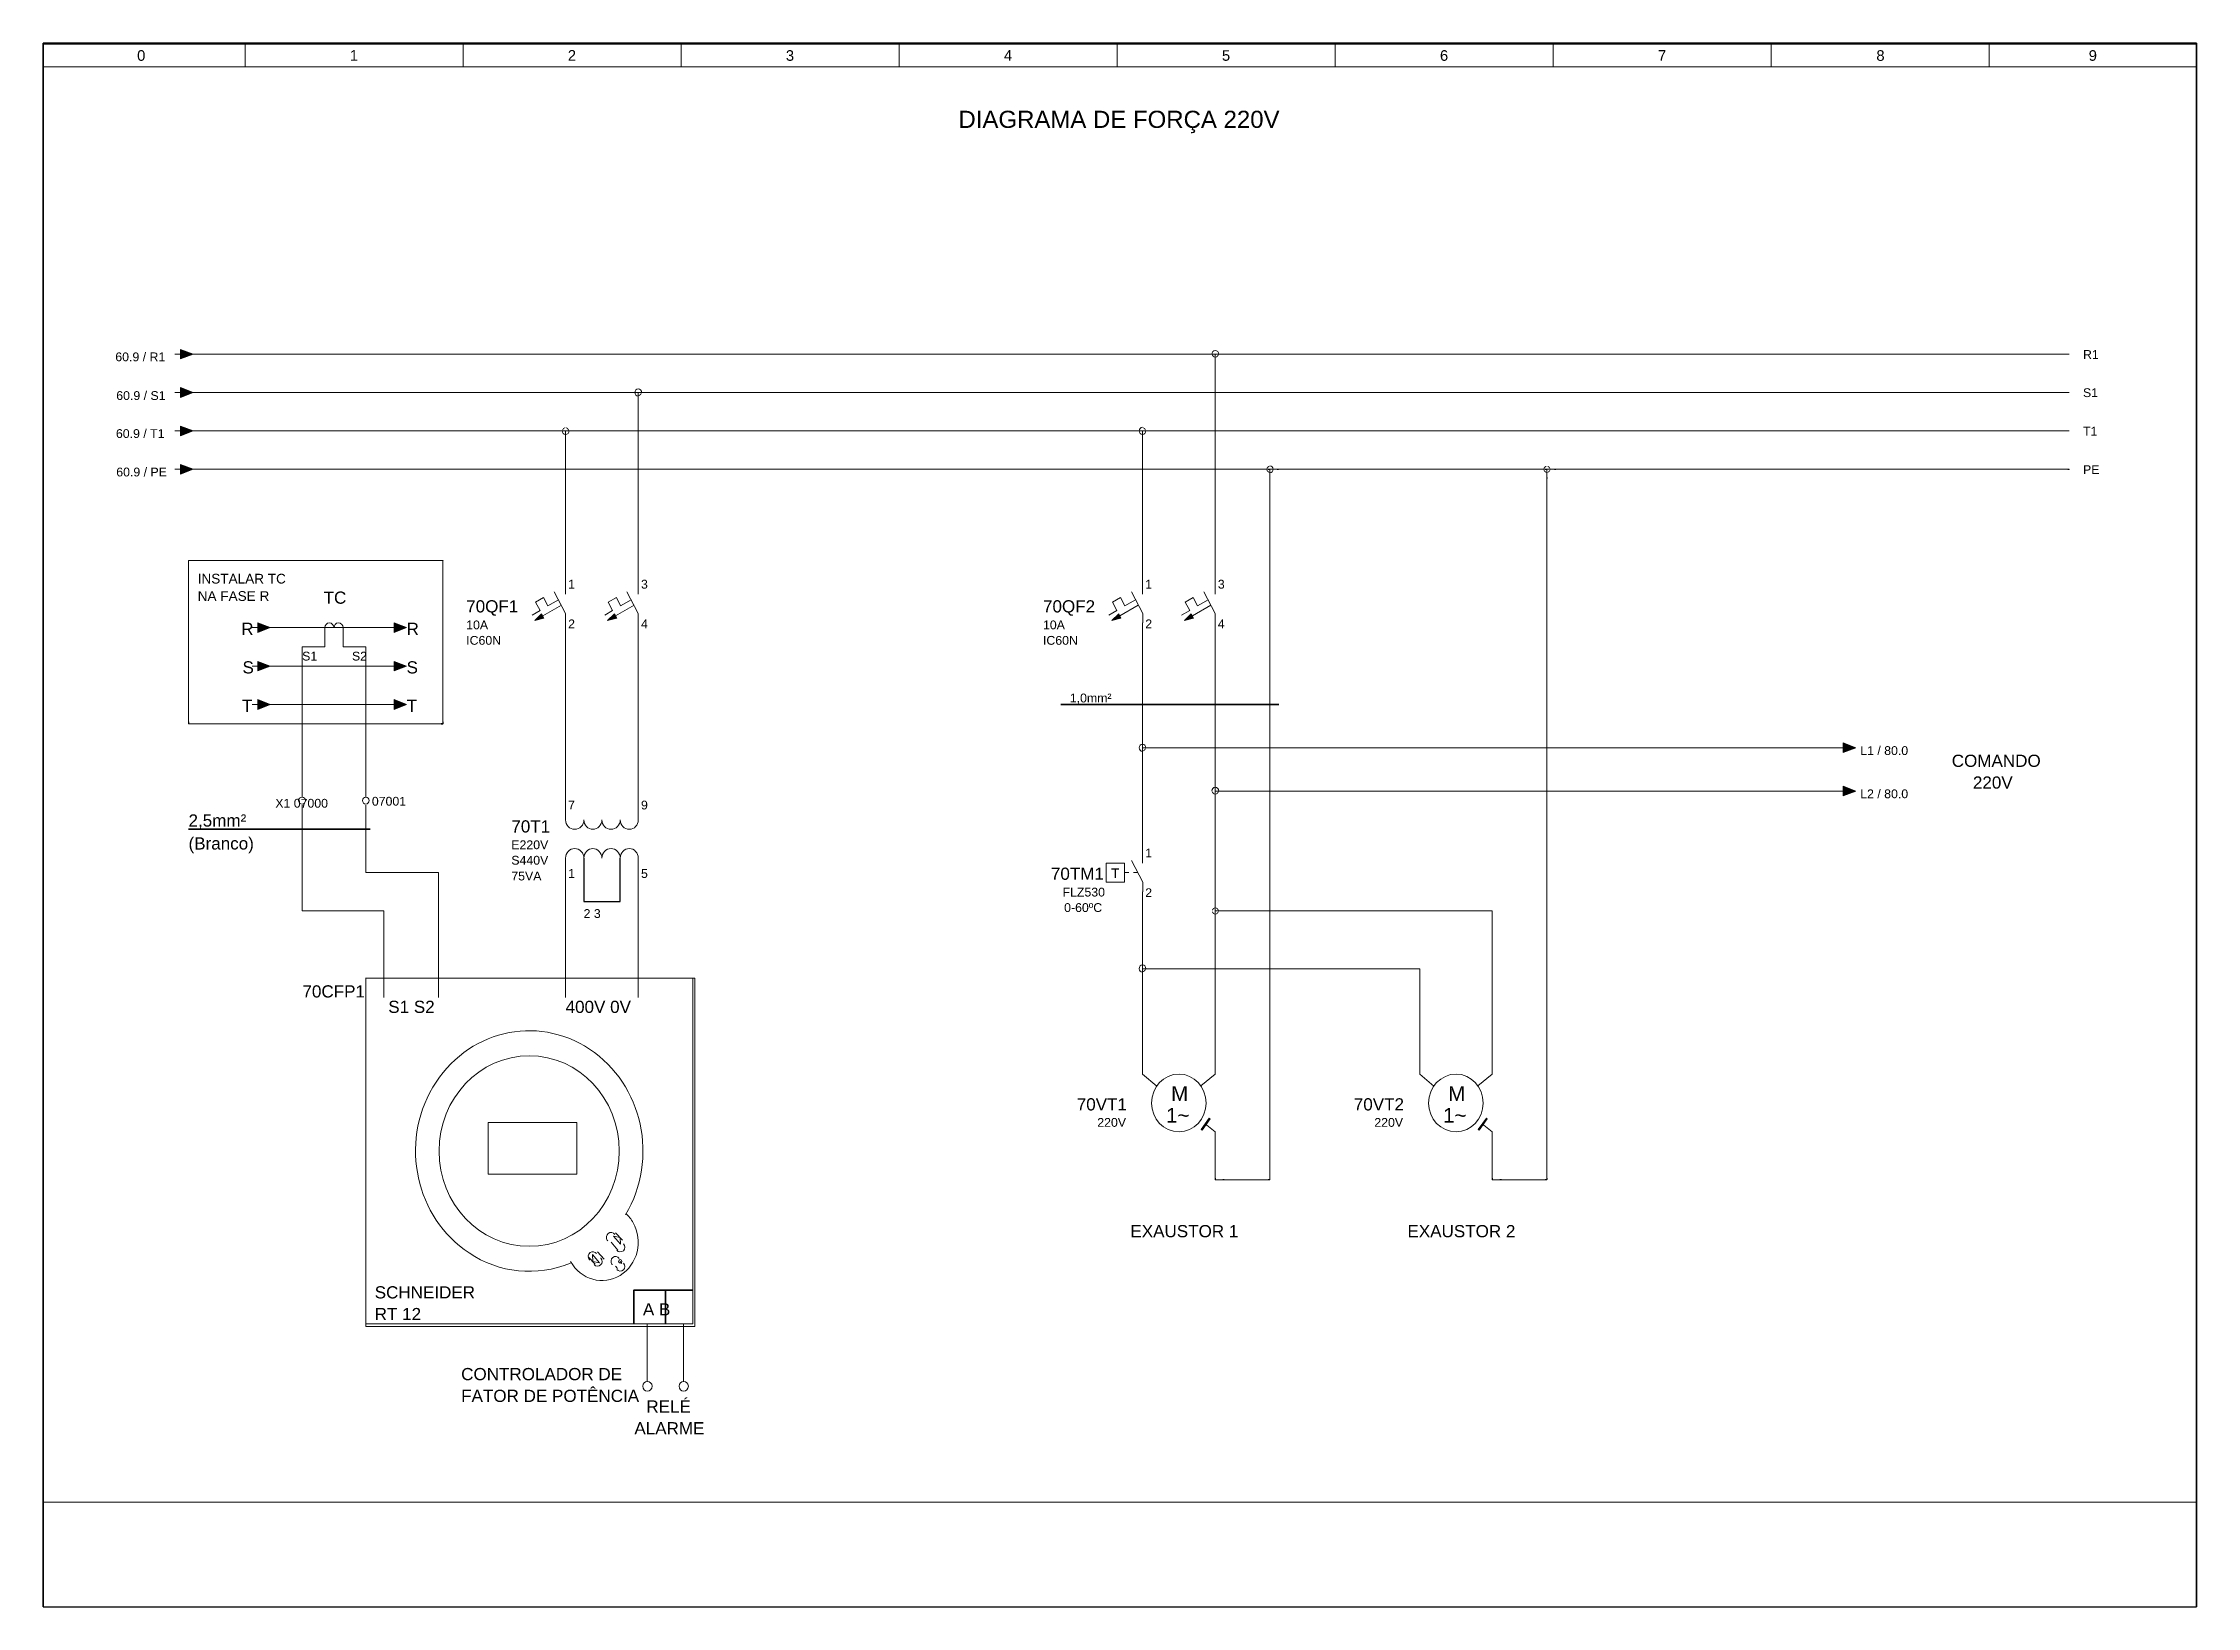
# Model space of a CAD drawing. Header units: millimetres. Extents: x 1004 to 59588, y 686 to 38112.
# Drawn here: x 16267 to 20282, y 5868 to 8784 of the extents above; entities that cross this region are included whole.
import ezdxf

# ---------------------------------------------------------------- set-up
doc = ezdxf.new("R2010")
doc.units = ezdxf.units.MM
for name, color, linetype in [('PDF8_Geometry', 7, 'Continuous'), ('PDF8_Solid Fills', 7, 'Continuous'), ('PDF8_Text', 7, 'Continuous')]:
    doc.layers.add(name, color=color, linetype=linetype)
doc.styles.add('PDF Arial', font='arial.ttf')

msp = doc.modelspace()

# ---------------------------------------------------------------- texts
at = {"layer": 'PDF8_Text', "attachment_point": 7, "style": 'PDF Arial'}
for s, insert, char_height in [('0', (16441.89, 8750.68), 19.79), ('1', (16838.36, 8751.1), 19.79), ('2', (17244.83, 8751.1), 19.79), ('3', (17651.31, 8750.68), 19.79), ('4', (18057.78, 8751.1), 19.79), ('5', (18464.25, 8750.68), 19.79), ('6', (18870.72, 8750.68), 19.79), ('7', (19277.19, 8751.1), 19.79), ('8', (19684.26, 8750.64), 19.79), ('9', (20080.14, 8750.71), 19.79), ('DIAGRAMA DE FORÇA 220V', (17973.07, 8615.98), 32.0014), ('60.9 / R1', (16401.29, 8190.51), 16.422), ('R1', (20069.54, 8195.22), 16.422), ('60.9 / S1', (16403.06, 8118.33), 16.422), ('S1', (20069.54, 8123.74), 16.422), ('60.9 / T1', (16402.47, 8047.47), 16.422), ('T1', (20069.54, 8052.27), 16.422), ('60.9 / PE', (16403.06, 7975.8), 16.422), ('PE', (20069.54, 7980.51), 16.422), ('INSTALAR TC', (16554.83, 7776.06), 18.106), ('NA FASE R', (16554.83, 7743.71), 18.106), ('TC', (16789.54, 7738.33), 22.738), ('1', (17245.42, 7766.98), 16.42), ('3', (17381.3, 7766.63), 16.42), ('1', (18321.3, 7766.98), 16.42), ('3', (18456.59, 7766.63), 16.42), ('70QF1', (17055.42, 7716.19), 22.738), ('2', (17245.42, 7692.86), 16.42), ('70QF2', (18130.71, 7716.19), 22.738), ('2', (18321.3, 7692.86), 16.42), ('R', (16636.01, 7680.51), 22.74), ('R', (16944.24, 7680.51), 22.74), ('10A', (17055.42, 7690.75), 16.422), ('IC60N', (17055.42, 7661.93), 16.422), ('4', (17381.3, 7692.86), 16.42), ('10A', (18130.71, 7690.75), 16.422), ('IC60N', (18130.71, 7661.93), 16.422), ('4', (18456.59, 7692.86), 16.42), ('S', (16638.36, 7608.33), 22.74), ('S1', (16749.53, 7632.56), 16.422), ('S2', (16842.48, 7632.56), 16.422), ('S', (16944.24, 7608.33), 22.74), ('T', (16637.18, 7536.98), 22.74), ('T', (16944.24, 7536.98), 22.74), ('1,0mm²', (18180.71, 7551.66), 16.422), ('L1 / 80.0', (19654.24, 7456.39), 16.422), ('COMANDO', (19824.83, 7434.15), 22.738), ('L2 / 80.0', (19654.24, 7375.8), 16.422), ('220V', (19864.24, 7393.56), 22.738), ('X1 07000', (16699.53, 7358.16), 16.422), ('07001', (16879.54, 7361.93), 16.422), ('7', (17245.42, 7355.22), 16.42), ('9', (17381.3, 7354.89), 16.42), ('2,5mm²', (16537.77, 7318.89), 22.738), ('70T1', (17139.54, 7311.79), 22.738), ('(Branco)', (16537.77, 7273.53), 22.738), ('S440V', (17139.54, 7251.93), 16.422), ('E220V', (17139.54, 7280.75), 16.422), ('1', (18321.3, 7265.8), 16.42), ('75VA', (17139.54, 7222.52), 16.422), ('1', (17245.42, 7227.57), 16.42), ('5', (17381.3, 7227.22), 16.42), ('70TM1', (18145.42, 7223.56), 22.738), ('T', (18257.77, 7226.98), 18.11), ('FLZ530', (18167.18, 7192.52), 16.422), ('2', (18321.3, 7191.69), 16.42), ('2 3', (17274.24, 7152.52), 16.422), ('0-60ºC', (18170.12, 7163.69), 16.422), ('70CFP1', (16750.12, 7004.15), 22.738), ('S1 S2', (16910.12, 6975.39), 22.738), ('400V 0V', (17240.71, 6975.32), 22.738), ('M', (18369.54, 6811.69), 27.37), ('M', (18886.01, 6811.69), 27.37), ('70VT1', (18193.65, 6793.56), 22.738), ('1~', (18360.12, 6771.1), 27.37), ('70VT2', (18710.12, 6793.56), 22.738), ('1~', (18876.59, 6771.1), 27.37), ('220V', (18231.89, 6763.1), 16.422), ('220V', (18748.36, 6763.1), 16.422), ('EXAUSTOR 1', (18293.65, 6557.09), 22.738), ('EXAUSTOR 2', (18810.12, 6557.09), 22.738), ('SCHNEIDER', (16884.83, 6443.03), 22.738), ('RT 12', (16884.83, 6402.86), 22.738), ('A B', (17384.83, 6411.69), 22.738), ('CONTROLADOR DE', (17046.01, 6290.62), 22.7378), ('FATOR DE POTÊNCIA', (17046.01, 6250.03), 22.7378), ('RELÉ', (17391.3, 6230.51), 22.738), ('ALARME', (17368.95, 6189.92), 22.738)]:
    msp.add_mtext(s, dxfattribs=dict(at, insert=insert, char_height=char_height))

# ---------------------------------------------------------------- hatches: boundary and pattern name
at = {"layer": 'PDF8_Geometry', "transparency": 33554559}
h = msp.add_hatch(color=256, dxfattribs=at)
h.paths.add_polyline_path([(18451.89, 8204.04), (18458.36, 8204.04)], flags=0)
h.paths.add_polyline_path([(18445.42, 8204.04, 0.4090909), (18451.89, 8197.57)], flags=0)
h.paths.add_polyline_path([(18451.89, 8197.57, 0.4090909), (18458.36, 8204.04)], flags=0)
h = msp.add_hatch(color=256, dxfattribs=at)
h.paths.add_polyline_path([(17376, 8132.27), (17382.48, 8132.27)], flags=0)
h.paths.add_polyline_path([(17376, 8125.8, 0.4090909), (17382.48, 8132.27)], flags=0)
h = msp.add_hatch(color=256, dxfattribs=at)
h.paths.add_polyline_path([(17240.71, 8061.1), (17247.18, 8061.1)], flags=0)
h.paths.add_polyline_path([(17247.18, 8061.1, 0.4090909), (17240.71, 8067.57)], flags=0)
h.paths.add_polyline_path([(17240.71, 8067.57, 0.4090909), (17234.24, 8061.1)], flags=0)
h = msp.add_hatch(color=256, dxfattribs=at)
h.paths.add_polyline_path([(18316, 8061.1), (18322.48, 8061.1)], flags=0)
h.paths.add_polyline_path([(18322.48, 8061.1, 0.4090909), (18316, 8067.57)], flags=0)
h = msp.add_hatch(color=256, dxfattribs=at)
h.paths.add_polyline_path([(18553.65, 7989.33), (18559.53, 7989.33)], flags=0)
h.paths.add_polyline_path([(18553.65, 7995.8, 0.4090909), (18547.18, 7989.33)], flags=0)
h.paths.add_polyline_path([(18547.18, 7989.33, 0.4090909), (18553.65, 7982.86)], flags=0)
for points in [[(18550.12, 7988.16), (18553.65, 7988.16), (18554.24, 7989.33), (18553.65, 7990.51), (18550.12, 7990.51)], [(18567.18, 7988.16), (18570.12, 7988.16), (18571.3, 7989.33), (18570.12, 7990.51), (18567.18, 7990.51)], [(19066.59, 7988.16), (19070.12, 7988.16), (19071.3, 7989.33), (19070.12, 7990.51), (19066.59, 7990.51)], [(19083.65, 7988.16), (19087.18, 7988.16), (19087.77, 7989.33), (19087.18, 7990.51), (19083.65, 7990.51)], [(20040.71, 7988.16), (20043.65, 7988.16), (20044.83, 7989.33), (20043.65, 7990.51), (20040.71, 7990.51)], [(18552.48, 7974.63), (18552.48, 7971.69), (18553.65, 7970.51), (18554.24, 7971.69), (18554.24, 7974.63)], [(19068.95, 7974.63), (19068.95, 7971.69), (19070.12, 7970.51), (19071.3, 7971.69), (19071.3, 7974.63)], [(17008.36, 7818.16), (17011.89, 7818.16), (17013.65, 7819.33), (17011.89, 7820.51), (17008.36, 7820.51)], [(16536.59, 7518.74), (16536.59, 7514.63), (16537.77, 7513.45), (16538.95, 7514.63), (16538.95, 7518.74)], [(17008.36, 7513.45), (17011.89, 7513.45), (17013.65, 7514.63), (17011.89, 7516.39), (17008.36, 7516.39)], [(17010.71, 7518.74), (17010.71, 7514.63), (17011.89, 7513.45), (17013.65, 7514.63), (17013.65, 7518.74)], [(18425.42, 6758.16), (18427.18, 6756.98), (18442.48, 6778.16), (18440.71, 6779.33)], [(18941.89, 6758.16), (18943.65, 6756.98), (18958.95, 6778.16), (18957.18, 6779.33)], [(18450.71, 6668.16), (18450.71, 6664.63), (18451.89, 6663.45), (18453.06, 6664.63), (18453.06, 6668.16)], [(18450.71, 6668.16), (18450.71, 6664.63), (18451.89, 6663.45), (18453.06, 6664.63), (18453.06, 6668.16)], [(18465.42, 6663.45), (18468.95, 6663.45), (18469.53, 6664.63), (18468.95, 6665.8), (18465.42, 6665.8)], [(18550.12, 6663.45), (18553.65, 6663.45), (18554.24, 6664.63), (18553.65, 6665.8), (18550.12, 6665.8)], [(18550.12, 6663.45), (18553.65, 6663.45), (18554.24, 6664.63), (18553.65, 6665.8), (18550.12, 6665.8)], [(18552.48, 6668.16), (18552.48, 6664.63), (18553.65, 6663.45), (18554.24, 6664.63), (18554.24, 6668.16)], [(18552.48, 6668.16), (18552.48, 6664.63), (18553.65, 6663.45), (18554.24, 6664.63), (18554.24, 6668.16)], [(18967.18, 6668.16), (18967.18, 6664.63), (18968.36, 6663.45), (18969.53, 6664.63), (18969.53, 6668.16)], [(18967.18, 6668.16), (18967.18, 6664.63), (18968.36, 6663.45), (18969.53, 6664.63), (18969.53, 6668.16)], [(18981.89, 6663.45), (18985.42, 6663.45), (18986.59, 6664.63), (18985.42, 6665.8), (18981.89, 6665.8)], [(19066.59, 6663.45), (19070.12, 6663.45), (19071.3, 6664.63), (19070.12, 6665.8), (19066.59, 6665.8)], [(19066.59, 6663.45), (19070.12, 6663.45), (19071.3, 6664.63), (19070.12, 6665.8), (19066.59, 6665.8)], [(19068.95, 6668.16), (19068.95, 6664.63), (19070.12, 6663.45), (19071.3, 6664.63), (19071.3, 6668.16)], [(19068.95, 6668.16), (19068.95, 6664.63), (19070.12, 6663.45), (19071.3, 6664.63), (19071.3, 6668.16)]]:
    msp.add_hatch(color=256, dxfattribs=at).paths.add_polyline_path(points)
h = msp.add_hatch(color=256, dxfattribs=at)
h.paths.add_polyline_path([(19070.12, 7989.33), (19076.59, 7989.33)], flags=0)
h.paths.add_polyline_path([(19076.59, 7989.33, 0.4090909), (19070.12, 7995.8)], flags=0)
h.paths.add_polyline_path([(19070.12, 7995.8, 0.4090909), (19063.65, 7989.33)], flags=0)
h.paths.add_polyline_path([(19063.65, 7989.33, 0.4090909), (19070.12, 7982.86)], flags=0)
h.paths.add_polyline_path([(19070.12, 7982.86, 0.4090909), (19076.59, 7989.33)], flags=0)
h = msp.add_hatch(color=256, dxfattribs=at)
h.paths.add_polyline_path([(18316, 7469.92), (18322.48, 7469.92)], flags=0)
h.paths.add_polyline_path([(18316, 7463.45, 0.4090909), (18322.48, 7469.92)], flags=0)
h = msp.add_hatch(color=256, dxfattribs=at)
h.paths.add_polyline_path([(18451.89, 7389.33), (18458.36, 7389.33)], flags=0)
h.paths.add_polyline_path([(18445.42, 7389.33, 0.4090909), (18451.89, 7382.86)], flags=0)
h.paths.add_polyline_path([(18451.89, 7382.86, 0.4090909), (18458.36, 7389.33)], flags=0)
h = msp.add_hatch(color=256, dxfattribs=at)
h.paths.add_polyline_path([(18451.89, 7165.8), (18458.36, 7165.8)], flags=0)
h.paths.add_polyline_path([(18458.36, 7165.8, 0.4090909), (18451.89, 7172.27)], flags=0)
h.paths.add_polyline_path([(18451.89, 7172.27, 0.4090909), (18445.42, 7165.8)], flags=0)
h.paths.add_polyline_path([(18445.42, 7165.8, 0.4090909), (18451.89, 7159.33)], flags=0)
h.paths.add_polyline_path([(18451.89, 7159.33, 0.4090909), (18458.36, 7165.8)], flags=0)
h = msp.add_hatch(color=256, dxfattribs=at)
h.paths.add_polyline_path([(18316, 7058.16), (18322.48, 7058.16)], flags=0)
h.paths.add_polyline_path([(18316, 7051.69, 0.4090909), (18322.48, 7058.16)], flags=0)

# ---------------------------------------------------------------- linework, layer by layer
at = {"layer": 'PDF8_Geometry', "lineweight": 25}
for points in [[(20281.3, 8784.04), (16266.59, 8784.04), (16266.59, 5868.16), (20281.3, 5868.16)], [(16266.59, 5868.16), (16266.59, 8784.04)], [(20281.3, 8782.86), (16266.59, 8782.86)], [(20281.3, 5868.16), (20281.3, 8784.04)]]:
    msp.add_lwpolyline(points, close=True, dxfattribs=at)
at = {"layer": 'PDF8_Geometry', "lineweight": 13}
for points in [[(16643.06, 8782.86), (16643.06, 8739.92)], [(17049.53, 8782.86), (17049.53, 8739.92)], [(17456, 8782.86), (17456, 8739.92)], [(17862.48, 8782.86), (17862.48, 8739.92)], [(18268.95, 8782.86), (18268.95, 8739.92)], [(18675.42, 8782.86), (18675.42, 8739.92)], [(19081.89, 8782.86), (19081.89, 8739.92)], [(19488.36, 8782.86), (19488.36, 8739.92)], [(19894.83, 8782.86), (19894.83, 8739.92)], [(16266.59, 8739.92), (20281.3, 8739.92)]]:
    msp.add_lwpolyline(points, dxfattribs=at)
at = {"layer": 'PDF8_Geometry', "lineweight": 15}
for points in [[(16512.48, 8204.04), (16523.06, 8204.04)], [(16529.54, 8204.04), (18451.89, 8204.04), (20043.65, 8204.04)], [(18434.83, 8204.04), (18468.95, 8204.04)], [(18451.89, 8204.04), (18451.89, 8186.39), (18451.89, 7774.63)], [(16512.48, 8132.27), (16523.06, 8132.27)], [(16529.54, 8132.27), (17376, 8132.27), (17376, 7774.63)], [(17359.53, 8132.27), (17393.06, 8132.27), (20043.65, 8132.27)], [(17376, 8132.27), (17376, 8114.63)], [(16512.48, 8061.1), (16523.06, 8061.1)], [(16529.54, 8061.1), (17240.71, 8061.1), (17240.71, 7774.63)], [(17223.65, 8061.1), (17257.77, 8061.1), (18316, 8061.1), (20043.65, 8061.1)], [(17240.71, 8061.1), (17240.71, 8042.86)], [(18299.53, 8061.1), (18333.06, 8061.1)], [(18316, 8061.1), (18316, 8042.86), (18316, 7774.63)], [(16512.48, 7989.33), (16523.06, 7989.33)], [(16529.54, 7989.33), (18553.65, 7989.33), (19070.12, 7989.33), (19070.12, 6664.63), (19070.12, 6682.27)], [(18451.89, 6736.39), (18451.89, 6664.63), (18553.65, 6664.63), (18553.65, 7971.69), (18553.65, 7989.33)], [(18536.59, 7989.33), (18570.12, 7989.33)], [(19053.06, 7989.33), (19087.18, 7989.33), (20043.65, 7989.33)], [(19070.12, 7989.33), (19070.12, 7971.69)], [(16656.59, 7694.04), (16667.18, 7694.04)], [(16673.65, 7694.04), (16927.18, 7694.04)], [(16910.71, 7694.04), (16921.3, 7694.04)], [(17240.71, 7702.86), (17240.71, 7371.69)], [(17376, 7702.86), (17376, 7371.69)], [(18316, 7702.86), (18316, 7469.92), (18316, 7273.45)], [(18451.89, 7702.86), (18451.89, 7389.33), (18451.89, 7165.8), (18451.89, 6879.33)], [(16749.54, 7389.33), (16749.54, 7658.16), (16774.83, 7658.16)], [(16749.54, 7639.92), (16749.54, 7658.16), (16766.59, 7658.16)], [(16842.48, 7658.16), (16868.36, 7658.16), (16868.36, 7389.33)], [(16851.3, 7658.16), (16868.36, 7658.16), (16868.36, 7639.92)], [(16656.59, 7622.27), (16667.18, 7622.27)], [(16673.65, 7622.27), (16927.18, 7622.27)], [(16910.71, 7622.27), (16921.3, 7622.27)], [(16656.59, 7550.51), (16667.18, 7550.51)], [(16673.65, 7550.51), (16927.18, 7550.51)], [(16910.71, 7550.51), (16921.3, 7550.51)], [(18316, 7488.16), (18316, 7452.27)], [(18316, 7469.92), (18333.06, 7469.92), (19628.95, 7469.92)], [(19611.89, 7469.92), (19622.48, 7469.92)], [(18451.89, 7407.57), (18451.89, 7371.69)], [(18451.89, 7389.33), (18468.95, 7389.33), (19628.95, 7389.33)], [(19611.89, 7389.33), (19622.48, 7389.33)], [(16749.54, 7362.86), (16749.54, 7165.8), (16901.89, 7165.8), (16901.89, 7004.63)], [(16868.36, 7362.86), (16868.36, 7237.57), (17003.65, 7237.57), (17003.65, 7004.63)], [(16868.36, 7255.22), (16868.36, 7237.57), (16884.83, 7237.57)], [(16986.59, 7237.57), (17003.65, 7237.57), (17003.65, 7219.33)], [(17240.71, 7228.74), (17240.71, 7004.63)], [(17376, 7228.74), (17376, 7004.63)], [(18316, 7201.69), (18316, 7058.16), (18316, 6879.33)], [(16749.54, 7183.45), (16749.54, 7165.8), (16766.59, 7165.8)], [(16884.83, 7165.8), (16901.89, 7165.8), (16901.89, 7148.16)], [(18451.89, 7183.45), (18451.89, 7148.16)], [(18451.89, 7165.8), (18468.95, 7165.8), (18968.36, 7165.8), (18968.36, 6879.33)], [(18951.3, 7165.8), (18968.36, 7165.8), (18968.36, 7148.16)], [(18316, 7076.39), (18316, 7040.51)], [(18316, 7058.16), (18333.06, 7058.16), (18833.06, 7058.16), (18833.06, 6879.33)], [(18816, 7058.16), (18833.06, 7058.16), (18833.06, 7040.51)], [(18968.36, 6736.39), (18968.36, 6664.63), (19070.12, 6664.63), (19053.06, 6664.63)], [(18451.89, 6682.27), (18451.89, 6664.63), (18468.95, 6664.63)], [(18553.65, 6682.27), (18553.65, 6664.63), (18536.59, 6664.63)], [(18968.36, 6682.27), (18968.36, 6664.63), (18985.42, 6664.63)], [(17393.06, 6395.8), (17393.06, 6306.39)], [(17460.71, 6395.8), (17460.71, 6306.39)]]:
    msp.add_lwpolyline(points, dxfattribs=at)
for points in [[(16523.06, 8195.22), (16523.06, 8212.86), (16546.59, 8204.04)], [(16523.06, 8123.45), (16523.06, 8141.69), (16546.59, 8132.27)], [(16523.06, 8051.69), (16523.06, 8069.92), (16546.59, 8061.1)], [(16523.06, 7980.51), (16523.06, 7998.16), (16546.59, 7989.33)], [(16667.18, 7685.22), (16667.18, 7702.86), (16690.12, 7694.04)], [(16921.3, 7685.22), (16921.3, 7702.86), (16944.24, 7694.04)], [(16667.18, 7613.45), (16667.18, 7631.1), (16690.12, 7622.27)], [(16921.3, 7613.45), (16921.3, 7631.1), (16944.24, 7622.27)], [(16667.18, 7541.69), (16667.18, 7559.92), (16690.12, 7550.51)], [(16921.3, 7541.69), (16921.3, 7559.92), (16944.24, 7550.51)], [(19622.48, 7461.1), (19622.48, 7479.33), (19646, 7469.92)], [(19622.48, 7380.51), (19622.48, 7398.74), (19646, 7389.33)]]:
    msp.add_lwpolyline(points, close=True, dxfattribs=at)
at = {"layer": 'PDF8_Geometry', "lineweight": 18}
for points in [[(16537.77, 7514.63), (17011.89, 7514.63), (17011.89, 7819.33), (16537.77, 7819.33)], [(17200.12, 7711.69), (17183.65, 7707.57), (17196, 7719.92)], [(17336, 7711.69), (17318.95, 7707.57), (17331.89, 7719.92)], [(18276, 7711.69), (18258.95, 7707.57), (18271.89, 7719.92)], [(18411.3, 7711.69), (18394.24, 7707.57), (18407.18, 7719.92)], [(18248.36, 7219.33), (18282.48, 7219.33), (18282.48, 7255.22), (18248.36, 7255.22)], [(18425.42, 6758.16), (18427.18, 6756.98), (18442.48, 6778.16), (18440.71, 6779.33)], [(18941.89, 6758.16), (18943.65, 6756.98), (18958.95, 6778.16), (18957.18, 6779.33)]]:
    msp.add_lwpolyline(points, close=True, dxfattribs=at)
for points in [[(17178.36, 7717.57), (17193.06, 7725.8), (17184.83, 7741.69), (17199.53, 7750.51), (17207.77, 7734.63), (17227.77, 7745.8)], [(17219.53, 7761.1), (17240.71, 7720.51), (17240.71, 7702.86)], [(17240.71, 7774.63), (17240.71, 7756.39)], [(17313.65, 7717.57), (17328.36, 7725.8), (17320.12, 7741.69), (17335.42, 7750.51), (17343.06, 7734.63), (17363.06, 7745.8)], [(17354.83, 7761.1), (17376, 7720.51), (17376, 7702.86)], [(17376, 7774.63), (17376, 7756.39)], [(18253.65, 7717.57), (18268.36, 7725.8), (18260.12, 7741.69), (18275.42, 7750.51), (18283.06, 7734.63), (18303.06, 7745.8)], [(18295.42, 7761.1), (18316.59, 7720.51), (18316.59, 7702.86)], [(18316, 7774.63), (18316, 7756.39)], [(18388.95, 7717.57), (18404.24, 7725.8), (18396, 7741.69), (18410.71, 7750.51), (18418.95, 7734.63), (18438.36, 7745.8)], [(18430.71, 7761.1), (18451.89, 7720.51), (18451.89, 7702.86)], [(18451.89, 7774.63), (18451.89, 7756.39)], [(17198.36, 7715.8), (17233.06, 7735.8)], [(17333.65, 7715.8), (17368.36, 7735.8)], [(18273.65, 7715.8), (18308.36, 7735.8)], [(18409.53, 7715.8), (18443.65, 7735.8)], [(16791.89, 7694.04), (16791.89, 7658.16), (16774.83, 7658.16)], [(16791.89, 7694.04), (16791.89, 7694.04)], [(16808.95, 7694.04), (16808.95, 7694.04)], [(16826.01, 7694.04), (16826.01, 7658.16), (16842.48, 7658.16)], [(16749.54, 7389.33), (16749.54, 7378.16)], [(17240.71, 7371.69), (17240.71, 7335.8)], [(17376, 7371.69), (17376, 7335.8)], [(17274.83, 7335.8), (17274.83, 7335.8)], [(17308.36, 7335.8), (17308.36, 7335.8)], [(17342.48, 7335.8), (17342.48, 7335.8)], [(17376, 7335.8), (17376, 7335.8)], [(18316, 7273.45), (18316, 7255.22)], [(17240.71, 7264.04), (17240.71, 7264.04)], [(17240.71, 7264.04), (17240.71, 7228.74)], [(17274.83, 7264.04), (17274.83, 7264.04)], [(17308.36, 7264.04), (17308.36, 7264.04)], [(17342.48, 7264.04), (17342.48, 7264.04)], [(17376, 7264.04), (17376, 7228.74)], [(18282.48, 7237.57), (18290.71, 7237.57)], [(18295.42, 7259.92), (18316.59, 7219.33), (18316.59, 7201.69)], [(18299.53, 7237.57), (18306.59, 7237.57)], [(18316, 6879.33), (18316, 6861.69), (18343.06, 6839.33)], [(18451.89, 6879.33), (18451.89, 6861.69), (18424.83, 6839.92)], [(18833.06, 6879.33), (18833.06, 6861.69), (18859.53, 6839.33)], [(18968.36, 6879.33), (18968.36, 6861.69), (18941.3, 6839.92)], [(18433.06, 6768.74), (18451.89, 6754.04), (18451.89, 6736.39)], [(18949.53, 6768.74), (18968.36, 6754.04), (18968.36, 6736.39)], [(17393.06, 6315.22), (17393.06, 6288.74)], [(17460.71, 6315.22), (17460.71, 6288.74)]]:
    msp.add_lwpolyline(points, dxfattribs=at)
at = {"layer": 'PDF8_Geometry', "lineweight": 35}
for points in [[(18163.65, 7550.51), (18570.12, 7550.51)], [(16537.77, 7318.16), (16876.59, 7318.16)], [(17477.77, 6458.74), (17367.77, 6458.74), (17367.77, 6395.8)], [(17427.18, 6458.74), (17427.18, 6395.8)]]:
    msp.add_lwpolyline(points, dxfattribs=at)
at = {"layer": 'PDF8_Geometry', "lineweight": 18}
msp.add_lwpolyline([(16868.36, 7389.33), (16868.36, 7378.16, 0.9912774), (16868.36, 7365.1)], format="xyb", dxfattribs=at)
at = {"layer": 'PDF8_Geometry', "lineweight": 30}
msp.add_lwpolyline([(17274.83, 7264.04), (17274.83, 7183.45), (17342.48, 7183.45), (17342.48, 7264.04)], dxfattribs=at)
at = {"layer": 'PDF8_Geometry', "lineweight": 0}
for points in [[(16868.36, 7040.51), (16868.36, 6391.1), (17481.89, 6391.1), (17481.89, 7040.51), (16868.36, 7040.51), (16868.36, 6395.8), (17477.77, 6395.8), (17477.77, 7040.51), (16867.77, 7040.51)], [(17325.42, 6548.16), (17338.36, 6533.45)], [(17333.65, 6565.8), (17346.59, 6552.27)], [(17283.06, 6521.1), (17296, 6506.98)], [(17300.12, 6530.51), (17312.48, 6516.39)], [(17342.48, 6512.27), (17345.42, 6508.74)], [(17333.65, 6503.45), (17337.18, 6499.33)]]:
    msp.add_lwpolyline(points, dxfattribs=at)
for points in [[(17096.59, 6675.22), (17096.59, 6771.69), (17261.89, 6771.69), (17261.89, 6675.22)], [(17343.06, 6544.63), (17330.12, 6559.33), (17342.48, 6556.98)], [(17291.3, 6512.27), (17303.65, 6509.92), (17290.71, 6525.22)]]:
    msp.add_lwpolyline(points, close=True, dxfattribs=at)
at = {"layer": 'PDF8_Geometry', "lineweight": 9}
msp.add_lwpolyline([(16266.59, 6063.45), (20281.89, 6063.45)], dxfattribs=at)
at = {"layer": 'PDF8_Geometry', "color": 7, "lineweight": 9, "true_color": 0xffffff}
msp.add_lwpolyline([(16266.89, 5868.16), (16266.59, 5868.47)], dxfattribs=at)
at = {"layer": 'PDF8_Geometry', "lineweight": 25}
msp.add_lwpolyline([(16266.59, 5868.16), (20281.3, 5868.16)], dxfattribs=at)
msp.add_lwpolyline([(16266.59, 5868.16), (20281.3, 5868.16)], dxfattribs=at)
at = {"layer": 'PDF8_Geometry', "lineweight": 18}
msp.add_circle((16749.48, 7371.63), 6.53, dxfattribs=at)
at = {"layer": 'PDF8_Geometry', "lineweight": 0}
for centre, radius, start, end in [((17310.26, 6553.84), 64.19, 28.65452, 48.18159), ((17172.6, 6694.05), 200.1, 236.0017, 292.61245)]:
    msp.add_arc(centre, radius, start, end, dxfattribs=at)
at = {"layer": 'PDF8_Geometry', "lineweight": 15}
for points in [[(18451.89, 8211.1), (18448.36, 8211.1), (18445.42, 8207.57), (18445.42, 8204.04)], [(18458.36, 8204.04), (18458.36, 8207.57), (18455.42, 8211.1), (18451.89, 8211.1)], [(17376, 8139.33), (17372.48, 8139.33), (17370.12, 8136.39), (17370.12, 8132.27)], [(17370.12, 8132.27), (17370.12, 8128.74), (17372.48, 8125.8), (17376, 8125.8)], [(17382.48, 8132.27), (17382.48, 8136.39), (17379.53, 8139.33), (17376, 8139.33)], [(17234.24, 8061.1), (17234.24, 8056.98), (17237.18, 8054.04), (17240.71, 8054.04)], [(17240.71, 8054.04), (17244.24, 8054.04), (17247.18, 8056.98), (17247.18, 8061.1)], [(18316, 8067.57), (18313.06, 8067.57), (18310.12, 8064.63), (18310.12, 8061.1)], [(18310.12, 8061.1), (18310.12, 8056.98), (18313.06, 8054.04), (18316, 8054.04)], [(18316, 8054.04), (18319.53, 8054.04), (18322.48, 8056.98), (18322.48, 8061.1)], [(18559.53, 7989.33), (18559.53, 7992.86), (18557.18, 7995.8), (18553.65, 7995.8)], [(18553.65, 7982.86), (18557.18, 7982.86), (18559.53, 7985.8), (18559.53, 7989.33)], [(18316, 7476.98), (18313.06, 7476.98), (18310.12, 7474.04), (18310.12, 7469.92)], [(18310.12, 7469.92), (18310.12, 7466.39), (18313.06, 7463.45), (18316, 7463.45)], [(18322.48, 7469.92), (18322.48, 7474.04), (18319.53, 7476.98), (18316, 7476.98)], [(18451.89, 7396.39), (18448.36, 7396.39), (18445.42, 7393.45), (18445.42, 7389.33)], [(18458.36, 7389.33), (18458.36, 7393.45), (18455.42, 7396.39), (18451.89, 7396.39)], [(18316, 7065.22), (18313.06, 7065.22), (18310.12, 7062.27), (18310.12, 7058.16)], [(18310.12, 7058.16), (18310.12, 7054.63), (18313.06, 7051.69), (18316, 7051.69)], [(18322.48, 7058.16), (18322.48, 7062.27), (18319.53, 7065.22), (18316, 7065.22)]]:
    msp.add_open_spline(points, degree=3, dxfattribs=at)
at = {"layer": 'PDF8_Geometry', "lineweight": 18}
for points in [[(16800.12, 7702.86), (16796.01, 7702.86), (16791.89, 7698.74), (16791.89, 7694.04)], [(16808.95, 7694.04), (16808.95, 7698.74), (16804.83, 7702.86), (16800.12, 7702.86)], [(16817.18, 7702.86), (16812.48, 7702.86), (16808.95, 7698.74), (16808.95, 7694.04)], [(16826.01, 7694.04), (16826.01, 7698.74), (16821.89, 7702.86), (16817.18, 7702.86)], [(16874.24, 7371.69), (16874.24, 7375.22), (16871.89, 7378.16), (16868.36, 7378.16)], [(16868.36, 7365.22), (16871.89, 7365.22), (16874.24, 7368.16), (16874.24, 7371.69)], [(17240.71, 7335.8), (17240.71, 7325.8), (17248.36, 7318.16), (17257.77, 7318.16)], [(17257.77, 7318.16), (17267.18, 7318.16), (17274.83, 7325.8), (17274.83, 7335.8)], [(17274.83, 7335.8), (17274.83, 7325.8), (17282.48, 7318.16), (17291.3, 7318.16)], [(17291.3, 7318.16), (17300.71, 7318.16), (17308.36, 7325.8), (17308.36, 7335.8)], [(17308.36, 7335.8), (17308.36, 7325.8), (17316, 7318.16), (17325.42, 7318.16)], [(17325.42, 7318.16), (17334.83, 7318.16), (17342.48, 7325.8), (17342.48, 7335.8)], [(17342.48, 7335.8), (17342.48, 7325.8), (17350.12, 7318.16), (17359.53, 7318.16)], [(17359.53, 7318.16), (17368.95, 7318.16), (17376, 7325.8), (17376, 7335.8)], [(17257.77, 7282.27), (17248.36, 7282.27), (17240.71, 7274.04), (17240.71, 7264.04)], [(17274.83, 7264.04), (17274.83, 7274.04), (17267.18, 7282.27), (17257.77, 7282.27)], [(17291.3, 7282.27), (17282.48, 7282.27), (17274.83, 7274.04), (17274.83, 7264.04)], [(17308.36, 7264.04), (17308.36, 7274.04), (17300.71, 7282.27), (17291.3, 7282.27)], [(17325.42, 7282.27), (17316, 7282.27), (17308.36, 7274.04), (17308.36, 7264.04)], [(17342.48, 7264.04), (17342.48, 7274.04), (17334.83, 7282.27), (17325.42, 7282.27)], [(17359.53, 7282.27), (17350.12, 7282.27), (17342.48, 7274.04), (17342.48, 7264.04)], [(17376, 7264.04), (17376, 7274.04), (17368.95, 7282.27), (17359.53, 7282.27)], [(18384.24, 6861.69), (18356, 6861.69), (18333.06, 6837.57), (18333.06, 6807.57)], [(18434.83, 6807.57), (18434.83, 6837.57), (18411.89, 6861.69), (18384.24, 6861.69)], [(18900.71, 6861.69), (18872.48, 6861.69), (18849.53, 6837.57), (18849.53, 6807.57)], [(18951.3, 6807.57), (18951.3, 6837.57), (18928.95, 6861.69), (18900.71, 6861.69)], [(18333.06, 6807.57), (18333.06, 6778.16), (18356, 6754.04), (18384.24, 6754.04)], [(18384.24, 6754.04), (18411.89, 6754.04), (18434.83, 6778.16), (18434.83, 6807.57)], [(18849.53, 6807.57), (18849.53, 6778.16), (18872.48, 6754.04), (18900.71, 6754.04)], [(18900.71, 6754.04), (18928.95, 6754.04), (18951.3, 6778.16), (18951.3, 6807.57)], [(17393.06, 6288.74), (17388.36, 6288.74), (17384.83, 6284.63), (17384.83, 6279.92)], [(17384.83, 6279.92), (17384.83, 6274.63), (17388.36, 6270.51), (17393.06, 6270.51)], [(17401.89, 6279.92), (17401.89, 6284.63), (17397.77, 6288.74), (17393.06, 6288.74)], [(17393.06, 6270.51), (17397.77, 6270.51), (17401.89, 6274.63), (17401.89, 6279.92)], [(17460.71, 6288.74), (17456, 6288.74), (17452.48, 6284.63), (17452.48, 6279.92)], [(17452.48, 6279.92), (17452.48, 6274.63), (17456, 6270.51), (17460.71, 6270.51)], [(17469.53, 6279.92), (17469.53, 6284.63), (17465.42, 6288.74), (17460.71, 6288.74)], [(17460.71, 6270.51), (17465.42, 6270.51), (17469.53, 6274.63), (17469.53, 6279.92)]]:
    msp.add_open_spline(points, degree=3, dxfattribs=at)
at = {"layer": 'PDF8_Geometry', "lineweight": 0}
for points in [[(17285.42, 6908.16), (17186.59, 6974.04), (17055.42, 6942.27), (16993.06, 6836.98)], [(17352.48, 6599.33), (17414.83, 6704.04), (17384.83, 6842.27), (17285.42, 6908.16)], [(17173.06, 6895.8), (17080.12, 6895.8), (17004.83, 6816.39), (17004.83, 6718.16)], [(17340.71, 6718.16), (17340.71, 6816.39), (17266, 6895.8), (17173.06, 6895.8)], [(16993.06, 6836.98), (16931.3, 6732.27), (16961.3, 6594.04), (17060.71, 6528.16)], [(17004.83, 6718.16), (17004.83, 6619.92), (17080.12, 6540.51), (17173.06, 6540.51)], [(17173.06, 6540.51), (17266, 6540.51), (17340.71, 6619.92), (17340.71, 6718.16)], [(17320.12, 6564.63), (17316.59, 6561.69), (17316, 6555.8), (17318.36, 6551.69)], [(17318.36, 6551.69), (17318.95, 6551.1), (17318.95, 6551.1), (17319.53, 6550.51)], [(17332.48, 6562.27), (17329.53, 6566.39), (17324.24, 6567.57), (17320.12, 6564.63)], [(17342.48, 6486.39), (17374.83, 6506.39), (17386, 6550.51), (17366.59, 6584.63)], [(17348.36, 6532.27), (17351.89, 6535.8), (17351.89, 6541.69), (17348.95, 6545.22)], [(17348.95, 6545.22), (17348.95, 6545.22), (17348.95, 6545.22), (17348.36, 6545.22)], [(17250.12, 6512.27), (17268.95, 6478.16), (17310.71, 6466.39), (17342.48, 6486.39)], [(17286.59, 6528.74), (17282.48, 6525.8), (17281.89, 6519.92), (17284.83, 6515.8)], [(17284.83, 6515.8), (17284.83, 6515.8), (17285.42, 6515.22), (17285.42, 6514.63)], [(17298.36, 6526.98), (17295.42, 6530.51), (17290.12, 6531.69), (17286.59, 6528.74)], [(17293.65, 6506.39), (17296.59, 6502.86), (17302.48, 6502.27), (17306, 6505.8)], [(17306.59, 6518.16), (17306.59, 6518.74), (17306.59, 6518.74), (17306, 6518.74)], [(17306, 6505.8), (17309.53, 6508.74), (17309.53, 6514.63), (17306.59, 6518.16)], [(17328.95, 6519.92), (17324.83, 6516.39), (17324.24, 6511.1), (17327.18, 6506.98)], [(17327.18, 6506.98), (17327.18, 6506.39), (17327.77, 6506.39), (17327.77, 6505.8)], [(17340.71, 6517.57), (17337.77, 6521.69), (17332.48, 6522.86), (17328.95, 6519.92)], [(17336, 6533.45), (17338.95, 6529.33), (17344.83, 6529.33), (17348.36, 6532.27)], [(17342.48, 6515.8), (17340.71, 6515.8), (17339.53, 6514.04), (17339.53, 6512.27)], [(17339.53, 6512.27), (17339.53, 6510.51), (17340.71, 6509.33), (17342.48, 6509.33)], [(17345.42, 6512.27), (17345.42, 6514.04), (17344.24, 6515.8), (17342.48, 6515.8)], [(17342.48, 6509.33), (17344.24, 6509.33), (17345.42, 6510.51), (17345.42, 6512.27)], [(17348.36, 6496.39), (17351.89, 6499.92), (17351.89, 6505.8), (17348.95, 6509.33)], [(17348.95, 6509.33), (17348.95, 6509.33), (17348.95, 6509.33), (17348.36, 6509.33)], [(17336, 6497.57), (17338.95, 6493.45), (17344.83, 6493.45), (17348.36, 6496.39)]]:
    msp.add_open_spline(points, degree=3, dxfattribs=at)
at = {"layer": 'PDF8_Solid Fills', "lineweight": 15, "transparency": 33554559}
for points in [[(16523.06, 8212.86), (16546.59, 8204.04), (16523.06, 8195.22)], [(16523.06, 8141.69), (16546.59, 8132.27), (16523.06, 8123.45)], [(16523.06, 8069.92), (16546.59, 8061.1), (16523.06, 8051.69)], [(16523.06, 7998.16), (16546.59, 7989.33), (16523.06, 7980.51)], [(16667.18, 7702.86), (16690.12, 7694.04), (16667.18, 7685.22)], [(16921.3, 7702.86), (16944.24, 7694.04), (16921.3, 7685.22)], [(16667.18, 7631.1), (16690.12, 7622.27), (16667.18, 7613.45)], [(16921.3, 7631.1), (16944.24, 7622.27), (16921.3, 7613.45)], [(16667.18, 7559.92), (16690.12, 7550.51), (16667.18, 7541.69)], [(16921.3, 7559.92), (16944.24, 7550.51), (16921.3, 7541.69)], [(19622.48, 7479.33), (19646, 7469.92), (19622.48, 7461.1)], [(19622.48, 7398.74), (19646, 7389.33), (19622.48, 7380.51)]]:
    msp.add_solid(points, dxfattribs=at)
at = {"layer": 'PDF8_Solid Fills', "lineweight": 18, "transparency": 33554559}
for points in [[(17183.65, 7707.57), (17196, 7719.92), (17200.12, 7711.69)], [(17318.95, 7707.57), (17331.89, 7719.92), (17336, 7711.69)], [(18258.95, 7707.57), (18271.89, 7719.92), (18276, 7711.69)], [(18394.24, 7707.57), (18407.18, 7719.92), (18411.3, 7711.69)]]:
    msp.add_solid(points, dxfattribs=at)

msp.set_redraw_order([(e.dxf.handle, doc.entitydb.next_handle()) for e in msp.query("TEXT MTEXT ATTDEF DIMENSION ARC_DIMENSION")])  # texts and dimensions are drawn at this point

doc.saveas('drawing.dxf')
